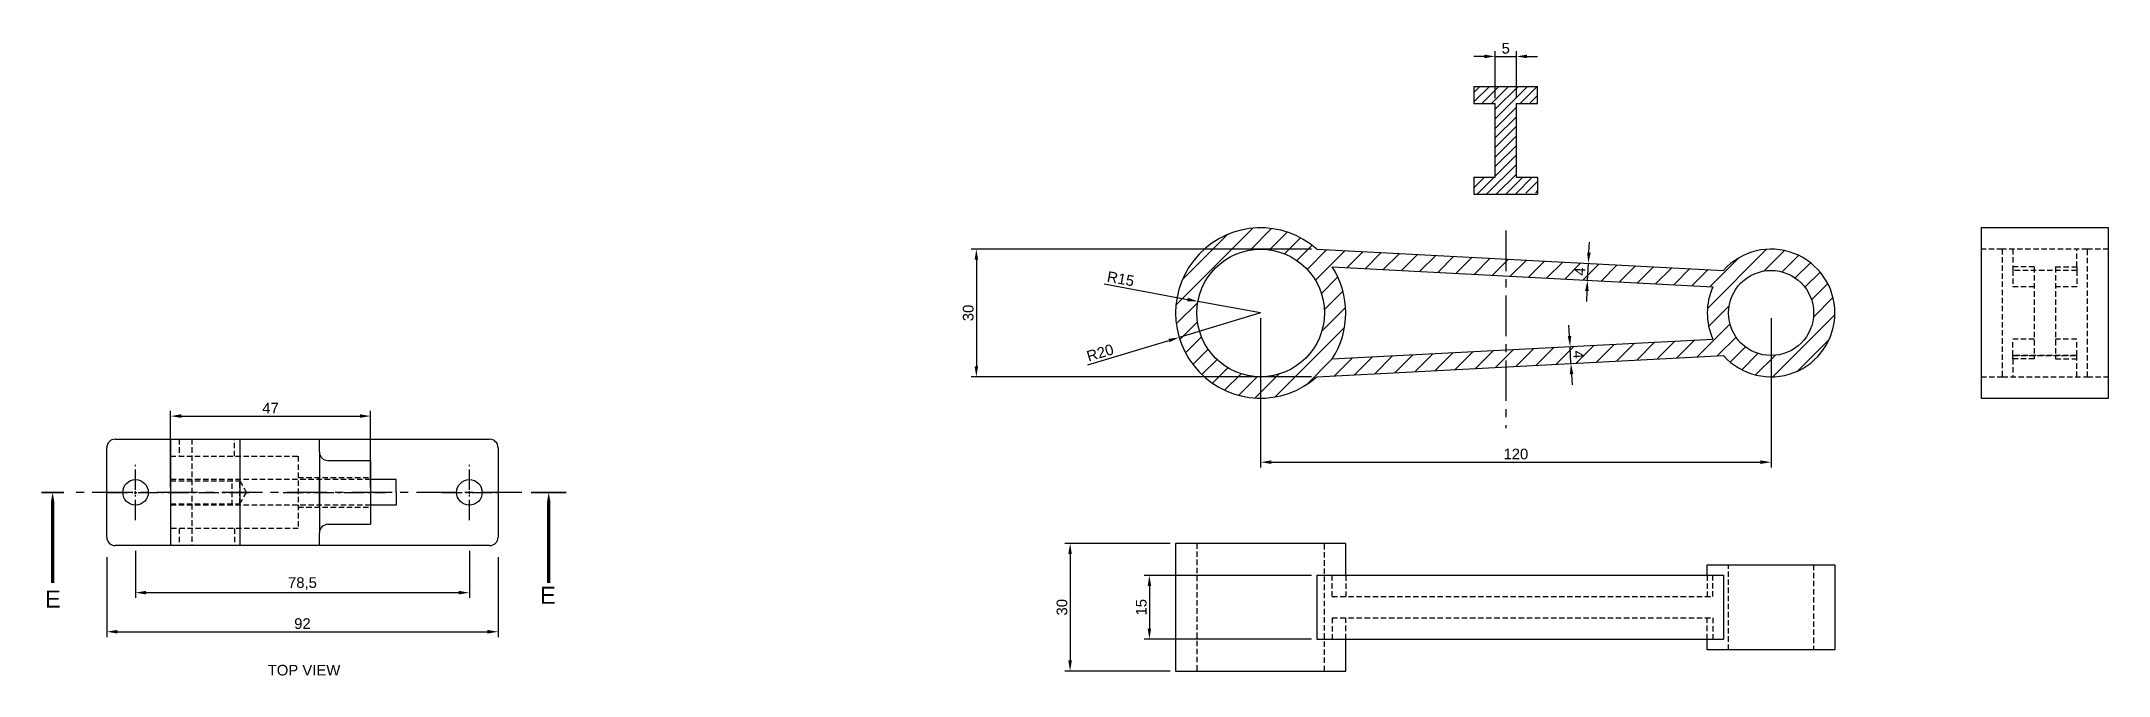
# Model space of a CAD drawing. Header units: millimetres. Extents: x 89 to 2222, y 348 to 1477.
# Drawn here: x 390.4 to 876.4, y 1078.2 to 1227.2 of the extents above; entities that cross this region are included whole.
import ezdxf

# ---------------------------------------------------------------- set-up
doc = ezdxf.new("R2010")
doc.units = ezdxf.units.MM
doc.header["$PDMODE"] = 32
doc.header["$PDSIZE"] = 1
for name, pattern in [('CENTER', [50.8, 31.75, -6.35, 6.35, -6.35]), ('CENTER2', [28.575, 19.05, -3.175, 3.175, -3.175]), ('HIDDEN', [9.525, 6.35, -3.175])]:
    doc.linetypes.add(name, pattern=pattern)
doc.styles.get("Standard").update_dxf_attribs({"font": 'arial.ttf'})
doc.dimstyles.new('ISO-25', dxfattribs={"dimtxt": 2.5, "dimasz": 2.5, "dimexe": 1.25, "dimexo": 1.25, "dimtad": 1, "dimtxsty": 'Standard', "dimcen": 2.5, "dimclrd": 3, "dimclre": 3, "dimclrt": 3, "dimadec": 0, "dimazin": 0, "dimtfac": 1, "dimtmove": 0, "dimatfit": 3, "dimfxl": 1, "dimarcsym": 0})

msp = doc.modelspace()

# ---------------------------------------------------------------- texts
for s, width, insert, char_height, attachment_point in [('{\\C6;E}', 5.39243, (511.361, 1099.095), 4, 3), ('{\\C6;E}', 5.39243, (394.99, 1098.2), 4, 3), ('{\\C3;TOP VIEW}', 19.99625, (443.622, 1080.743), 2.5, 1)]:
    msp.add_mtext_dynamic_manual_height_columns(s, width=width, gutter_width=12.5, heights=[0], dxfattribs=dict(insert=insert, char_height=char_height, attachment_point=attachment_point))

# ---------------------------------------------------------------- blocks, each defined once
blk = doc.blocks.new('*U141')
at = {"color": 0, "linetype": 'CENTER2', "ltscale": 0.25, "transparency": 16777216}
for p, q in [((0, 0.6), (0, 6.5)), ((-6.5, 0), (-0.6, 0)), ((0.6, 0), (6.5, 0)), ((0, -6.5), (0, -0.6))]:
    blk.add_line(p, q, dxfattribs=at)
at = {"color": 0, "linetype": 'Continuous', "ltscale": 0.25, "transparency": 16777216}
for p, q in [((-0.3, 0), (0.3, 0)), ((0, -0.3), (0, 0.3))]:
    blk.add_line(p, q, dxfattribs=at)
blk = doc.blocks.new('*U142')
at = {"color": 0, "linetype": 'CENTER2', "ltscale": 0.25, "transparency": 16777216}
for p, q in [((0, 0.6), (0, 6.5)), ((-6.5, 0), (-0.6, 0)), ((0.6, 0), (6.5, 0)), ((0, -6.5), (0, -0.6))]:
    blk.add_line(p, q, dxfattribs=at)
at = {"color": 0, "linetype": 'Continuous', "ltscale": 0.25, "transparency": 16777216}
for p, q in [((-0.3, 0), (0.3, 0)), ((0, -0.3), (0, 0.3))]:
    blk.add_line(p, q, dxfattribs=at)
blk = doc.blocks.new('*U143')
at = {"color": 0, "linetype": 'CENTER2', "ltscale": 0.25, "transparency": 16777216}
blk.add_line((-12, 0), (12, 0), dxfattribs=at)
blk = doc.blocks.new('*D144')
at = {"color": 3, "lineweight": -2, "transparency": 16777216}
for p, q in [((405.79, 1106.02), (405.79, 1087.27)), ((497.79, 1106.02), (497.79, 1087.27)), ((408.29, 1088.52), (495.29, 1088.52))]:
    blk.add_line(p, q, dxfattribs=at)
at = {"color": 3, "transparency": 16777216}
for points in [[(408.29, 1088.94), (408.29, 1088.1), (405.79, 1088.52)], [(495.29, 1088.94), (495.29, 1088.1), (497.79, 1088.52)]]:
    blk.add_solid(points, dxfattribs=at)
at = {"layer": 'Defpoints', "color": 0, "transparency": 16777216}
for p in [(405.79, 1107.27), (497.79, 1107.27), (497.79, 1088.52)]:
    blk.add_point(p, dxfattribs=at)
at = {"color": 3, "transparency": 16777216, "insert": (451.79, 1090.42), "char_height": 2.5, "attachment_point": 5}
blk.add_mtext('92', dxfattribs=at)
blk = doc.blocks.new('*D145')
at = {"color": 3, "lineweight": -2, "transparency": 16777216}
for p, q in [((412.54, 1107.5), (412.54, 1096.45)), ((491.04, 1107.5), (491.04, 1096.45)), ((415.04, 1097.7), (488.54, 1097.7))]:
    blk.add_line(p, q, dxfattribs=at)
at = {"color": 3, "transparency": 16777216}
for points in [[(415.04, 1098.12), (415.04, 1097.28), (412.54, 1097.7)], [(488.54, 1098.12), (488.54, 1097.28), (491.04, 1097.7)]]:
    blk.add_solid(points, dxfattribs=at)
at = {"layer": 'Defpoints', "color": 0, "transparency": 16777216}
for p in [(412.54, 1108.75), (491.04, 1108.75), (491.04, 1097.7)]:
    blk.add_point(p, dxfattribs=at)
at = {"color": 3, "transparency": 16777216, "insert": (451.79, 1099.83), "char_height": 2.5, "attachment_point": 5}
blk.add_mtext('78,5', dxfattribs=at)
blk = doc.blocks.new('*D146')
at = {"color": 3, "lineweight": -2, "transparency": 16777216}
for p, q in [((420.79, 1122.5), (420.79, 1140.43)), ((423.29, 1139.18), (465.29, 1139.18)), ((467.79, 1122.5), (467.79, 1140.43))]:
    blk.add_line(p, q, dxfattribs=at)
at = {"color": 3, "transparency": 16777216}
for points in [[(423.29, 1139.6), (423.29, 1138.77), (420.79, 1139.18)], [(465.29, 1139.6), (465.29, 1138.77), (467.79, 1139.18)]]:
    blk.add_solid(points, dxfattribs=at)
at = {"layer": 'Defpoints', "color": 0, "transparency": 16777216}
for p in [(467.79, 1139.18), (420.79, 1121.25), (467.79, 1121.25)]:
    blk.add_point(p, dxfattribs=at)
at = {"color": 3, "transparency": 16777216, "insert": (444.29, 1141.06), "char_height": 2.5, "attachment_point": 5}
blk.add_mtext('47', dxfattribs=at)
blk = doc.blocks.new('*D147')
at = {"color": 3, "lineweight": -2, "transparency": 16777216}
for p, q in [((677.05, 1162.16), (677.05, 1127.11)), ((797.05, 1162.16), (797.05, 1127.11)), ((679.55, 1128.36), (794.55, 1128.36))]:
    blk.add_line(p, q, dxfattribs=at)
at = {"color": 3, "transparency": 16777216}
for points in [[(679.55, 1128.78), (679.55, 1127.94), (677.05, 1128.36)], [(794.55, 1128.78), (794.55, 1127.94), (797.05, 1128.36)]]:
    blk.add_solid(points, dxfattribs=at)
at = {"layer": 'Defpoints', "color": 0, "transparency": 16777216}
for p in [(677.05, 1163.41), (797.05, 1163.41), (797.05, 1128.36)]:
    blk.add_point(p, dxfattribs=at)
at = {"color": 3, "transparency": 16777216, "insert": (737.05, 1130.26), "char_height": 2.5, "attachment_point": 5}
blk.add_mtext('120', dxfattribs=at)
blk = doc.blocks.new('*D148')
at = {"color": 3, "lineweight": -2, "transparency": 16777216}
for p, q in [((677.05, 1163.41), (657.89, 1157.65)), ((636.41, 1151.2), (655.5, 1156.94))]:
    blk.add_line(p, q, dxfattribs=at)
at = {"color": 3, "transparency": 16777216}
blk.add_solid([(655.38, 1157.33), (655.62, 1156.54), (657.89, 1157.65)], dxfattribs=at)
at = {"layer": 'Defpoints', "color": 0, "transparency": 16777216}
for p in [(677.05, 1163.41), (657.89, 1157.65)]:
    blk.add_point(p, dxfattribs=at)
at = {"color": 3, "transparency": 16777216, "insert": (639.32, 1154.06), "char_height": 2.5, "attachment_point": 5, "rotation": 16.7167}
blk.add_mtext('R20', dxfattribs=at)
blk = doc.blocks.new('*D149')
at = {"color": 3, "lineweight": -2, "transparency": 16777216}
for p, q in [((640.25, 1170.22), (659.84, 1166.59)), ((677.05, 1163.41), (662.3, 1166.14))]:
    blk.add_line(p, q, dxfattribs=at)
at = {"color": 3, "transparency": 16777216}
blk.add_solid([(659.92, 1167), (659.76, 1166.18), (662.3, 1166.14)], dxfattribs=at)
at = {"layer": 'Defpoints', "color": 0, "transparency": 16777216}
for p in [(662.3, 1166.14), (677.05, 1163.41)]:
    blk.add_point(p, dxfattribs=at)
at = {"color": 3, "transparency": 16777216, "insert": (644.15, 1171.43), "char_height": 2.5, "attachment_point": 5, "rotation": 349.5111}
blk.add_mtext('R15', dxfattribs=at)
blk = doc.blocks.new('*D150')
at = {"color": 3, "lineweight": -2, "transparency": 16777216}
for p, q in [((655.8, 1109.27), (631, 1109.27)), ((632.25, 1106.77), (632.25, 1081.77)), ((655.8, 1079.27), (631, 1079.27))]:
    blk.add_line(p, q, dxfattribs=at)
at = {"color": 3, "transparency": 16777216}
for points in [[(631.84, 1106.77), (632.67, 1106.77), (632.25, 1109.27)], [(631.84, 1081.77), (632.67, 1081.77), (632.25, 1079.27)]]:
    blk.add_solid(points, dxfattribs=at)
at = {"layer": 'Defpoints', "color": 0, "transparency": 16777216}
for p in [(657.05, 1109.27), (632.25, 1079.27), (657.05, 1079.27)]:
    blk.add_point(p, dxfattribs=at)
at = {"color": 3, "transparency": 16777216, "insert": (630.35, 1094.27), "char_height": 2.5, "attachment_point": 5, "rotation": 90}
blk.add_mtext('30', dxfattribs=at)
blk = doc.blocks.new('*D151')
at = {"color": 3, "lineweight": -2, "transparency": 16777216}
for p, q in [((689.03, 1101.77), (649.65, 1101.77)), ((650.9, 1099.27), (650.9, 1089.27)), ((689.03, 1086.77), (649.65, 1086.77))]:
    blk.add_line(p, q, dxfattribs=at)
at = {"color": 3, "transparency": 16777216}
for points in [[(650.48, 1099.27), (651.32, 1099.27), (650.9, 1101.77)], [(650.48, 1089.27), (651.32, 1089.27), (650.9, 1086.77)]]:
    blk.add_solid(points, dxfattribs=at)
at = {"layer": 'Defpoints', "color": 0, "transparency": 16777216}
for p in [(690.28, 1101.77), (650.9, 1086.77), (690.28, 1086.77)]:
    blk.add_point(p, dxfattribs=at)
at = {"color": 3, "transparency": 16777216, "insert": (649, 1094.27), "char_height": 2.5, "attachment_point": 5, "rotation": 90}
blk.add_mtext('15', dxfattribs=at)
blk = doc.blocks.new('*D152')
at = {"color": 3, "lineweight": -2, "transparency": 16777216}
for p, q in [((689.03, 1178.41), (608.97, 1178.41)), ((610.22, 1175.91), (610.22, 1150.91)), ((689.03, 1148.41), (608.97, 1148.41))]:
    blk.add_line(p, q, dxfattribs=at)
at = {"color": 3, "transparency": 16777216}
for points in [[(609.8, 1175.91), (610.63, 1175.91), (610.22, 1178.41)], [(609.8, 1150.91), (610.63, 1150.91), (610.22, 1148.41)]]:
    blk.add_solid(points, dxfattribs=at)
at = {"layer": 'Defpoints', "color": 0, "transparency": 16777216}
for p in [(690.28, 1178.41), (610.22, 1148.41), (690.28, 1148.41)]:
    blk.add_point(p, dxfattribs=at)
at = {"color": 3, "transparency": 16777216, "insert": (608.31, 1163.41), "char_height": 2.5, "attachment_point": 5, "rotation": 90}
blk.add_mtext('30', dxfattribs=at)
blk = doc.blocks.new('*D153')
at = {"color": 3, "lineweight": -2, "transparency": 16777216}
for p, q in [((732.17, 1213.9), (732.17, 1224.93)), ((737.17, 1213.9), (737.17, 1224.93)), ((729.67, 1223.68), (727.17, 1223.68)), ((732.17, 1223.68), (737.17, 1223.68)), ((739.67, 1223.68), (742.17, 1223.68))]:
    blk.add_line(p, q, dxfattribs=at)
at = {"color": 3, "transparency": 16777216}
for points in [[(729.67, 1224.1), (729.67, 1223.27), (732.17, 1223.68)], [(739.67, 1224.1), (739.67, 1223.27), (737.17, 1223.68)]]:
    blk.add_solid(points, dxfattribs=at)
at = {"layer": 'Defpoints', "color": 0, "transparency": 16777216}
for p in [(737.17, 1223.68), (732.17, 1212.65), (737.17, 1212.65)]:
    blk.add_point(p, dxfattribs=at)
at = {"color": 3, "transparency": 16777216, "insert": (734.67, 1225.58), "char_height": 2.5, "attachment_point": 5}
blk.add_mtext('5', dxfattribs=at)
blk = doc.blocks.new('*D154')
at = {"color": 3, "lineweight": -2, "transparency": 16777216}
for p, q in [((754.22, 1177.57), (754.35, 1180.06)), ((753.88, 1171.07), (754.09, 1175.07)), ((753.75, 1168.58), (753.62, 1166.08))]:
    blk.add_line(p, q, dxfattribs=at)
at = {"color": 3, "transparency": 16777216}
for points in [[(753.8, 1177.59), (754.63, 1177.54), (754.09, 1175.07)], [(753.33, 1168.6), (754.16, 1168.56), (753.88, 1171.07)]]:
    blk.add_solid(points, dxfattribs=at)
at = {"layer": 'Defpoints', "color": 0, "transparency": 16777216}
for p in [(754.09, 1175.07), (754.09, 1175.07), (753.88, 1171.07)]:
    blk.add_point(p, dxfattribs=at)
at = {"color": 3, "transparency": 16777216, "insert": (752.11, 1173.17), "char_height": 2.5, "attachment_point": 5, "rotation": 87.0058}
blk.add_mtext('4', dxfattribs=at)
blk = doc.blocks.new('*D155')
at = {"color": 3, "lineweight": -2, "transparency": 16777216}
for p, q in [((749.66, 1158.02), (749.53, 1160.52)), ((750, 1151.53), (749.79, 1155.53)), ((750.13, 1149.03), (750.26, 1146.54))]:
    blk.add_line(p, q, dxfattribs=at)
at = {"color": 3, "transparency": 16777216}
for points in [[(750.08, 1158.04), (749.25, 1158), (749.79, 1155.53)], [(750.55, 1149.06), (749.72, 1149.01), (750, 1151.53)]]:
    blk.add_solid(points, dxfattribs=at)
at = {"layer": 'Defpoints', "color": 0, "transparency": 16777216}
for p in [(749.79, 1155.53), (749.79, 1155.53), (750, 1151.53)]:
    blk.add_point(p, dxfattribs=at)
at = {"color": 3, "transparency": 16777216, "insert": (751.77, 1153.63), "char_height": 2.5, "attachment_point": 5, "rotation": 272.9942}
blk.add_mtext('4', dxfattribs=at)

# ---------------------------------------------------------------- dimensions: what is measured, and where the dimension line sits
for base, p1, p2, picture, middle in [((737.168, 1223.683), (732.168, 1212.649), (737.168, 1212.649), '*D153', (734.668, 1225.579)), ((797.047, 1128.361), (677.047, 1163.407), (797.047, 1163.407), '*D147', (737.047, 1130.263)), ((467.793, 1139.183), (420.793, 1121.253), (467.793, 1121.253), '*D146', (444.293, 1141.058))]:
    dim = msp.add_linear_dim(base=base, p1=p1, p2=p2, dimstyle='ISO-25')
    dim.commit()
    dim.dimension.update_dxf_attribs({"geometry": picture, "text_midpoint": middle})
for base, p1, p2, angle, picture, middle in [((610.217, 1148.407), (690.276, 1178.407), (690.276, 1148.407), 90, '*D152', (608.315, 1163.407)), ((754.086, 1175.07), (753.877, 1171.075), (754.086, 1175.07), 87.0058, '*D154', (752.109, 1173.17)), ((749.793, 1155.526), (750.002, 1151.531), (749.793, 1155.526), 92.9942, '*D155', (751.77, 1153.626)), ((632.254, 1079.272), (657.047, 1109.272), (657.047, 1079.272), 90, '*D150', (630.351, 1094.272)), ((650.901, 1086.772), (690.276, 1101.772), (690.276, 1086.772), 90, '*D151', (648.999, 1094.272))]:
    dim = msp.add_linear_dim(base=base, p1=p1, p2=p2, angle=angle, dimstyle='ISO-25')
    dim.commit()
    dim.dimension.update_dxf_attribs({"geometry": picture, "text_midpoint": middle})
for mpoint, picture, middle in [((662.298, 1166.138), '*D149', (643.808, 1169.561)), ((657.893, 1157.654), '*D148', (639.869, 1152.241))]:
    dim = msp.add_radius_dim(center=(677.047, 1163.407), mpoint=mpoint, dimstyle='ISO-25')
    dim.commit()
    dim.dimension.update_dxf_attribs({"geometry": picture, "text_midpoint": middle, "dimtype": 164})
for base, p1, p2, picture, middle in [((491.043, 1097.699), (412.543, 1108.753), (491.043, 1108.753), '*D145', (451.793, 1097.699)), ((497.793, 1088.52), (405.793, 1107.272), (497.793, 1107.272), '*D144', (451.793, 1088.52))]:
    dim = msp.add_linear_dim(base=base, p1=p1, p2=p2, dimstyle='ISO-25')
    dim.commit()
    dim.dimension.update_dxf_attribs({"geometry": picture, "text_midpoint": middle, "dimtype": 160})

# ---------------------------------------------------------------- hatches: boundary and pattern name
h = msp.add_hatch()
h.set_pattern_fill('ANSI31', color=4, scale=0.5)
h.set_pattern_definition([(45, (-246.8306, 667.8054), (-1.122532, 1.122532), [])])
h.paths.add_polyline_path([(734.668, 1216.654), (727.168, 1216.654), (727.168, 1213.041), (734.668, 1212.649)])
h.paths.add_polyline_path([(727.168, 1213.041), (727.168, 1212.649), (732.168, 1212.649), (732.168, 1195.303), (727.168, 1195.303), (727.168, 1194.911), (734.668, 1195.303), (734.668, 1212.649)])
h.paths.add_polyline_path([(742.168, 1216.262), (734.668, 1216.654), (734.668, 1212.649), (737.168, 1212.518), (737.168, 1212.649), (742.168, 1212.649)])
h.paths.add_polyline_path([(742.168, 1216.654), (734.668, 1216.654), (742.168, 1216.262)], flags=17)
h.paths.add_polyline_path([(737.168, 1212.518), (734.668, 1212.649), (734.668, 1195.303), (737.168, 1195.434)])
h.paths.add_polyline_path([(742.168, 1195.303), (737.168, 1195.303), (737.168, 1195.434), (734.668, 1195.303), (734.668, 1191.298), (742.168, 1191.69)])
h.paths.add_polyline_path([(734.668, 1195.303), (727.168, 1194.911), (727.168, 1191.298), (734.668, 1191.298)])
h.paths.add_polyline_path([(742.168, 1191.69), (734.668, 1191.298), (742.168, 1191.298)], flags=0)
h = msp.add_hatch()
h.set_pattern_fill('ANSI31', color=4)
h.set_pattern_definition([(45, (-563.3824, 627.2366), (-2.245064, 2.245064), [])])
h.paths.add_polyline_path([(693.877, 1174.213), (734.668, 1172.08), (734.668, 1176.085), (690.276, 1178.407, 2.2152504), (690.276, 1148.407), (734.668, 1150.729), (734.668, 1154.735), (693.877, 1152.601, 0.293413)])
h.paths.add_polyline_path([(692.047, 1163.407, -1), (662.047, 1163.407, -1)], flags=16)
h.paths.add_polyline_path([(785.867, 1173.407), (734.668, 1176.085), (734.668, 1172.08), (783.355, 1169.533, 0.2135053), (783.355, 1157.281), (734.668, 1154.735), (734.668, 1150.729), (785.867, 1153.407, 2.618034)])
h.paths.add_polyline_path([(807.047, 1163.407, -1), (787.047, 1163.407, -1)], flags=16)

# ---------------------------------------------------------------- linework, layer by layer
for p, q in [((727.168, 1216.654), (742.168, 1216.654)), ((727.168, 1216.654), (727.168, 1212.649)), ((742.168, 1212.649), (742.168, 1216.654)), ((727.168, 1212.649), (732.168, 1212.649)), ((732.168, 1195.303), (732.168, 1212.649)), ((737.168, 1195.303), (737.168, 1212.649)), ((737.168, 1212.649), (742.168, 1212.649)), ((727.168, 1195.303), (732.168, 1195.303)), ((727.168, 1195.303), (727.168, 1191.298)), ((727.168, 1191.298), (742.168, 1191.298)), ((737.168, 1195.303), (742.168, 1195.303)), ((742.168, 1195.303), (742.168, 1191.298)), ((876.407, 1183.407), (846.407, 1183.407)), ((846.407, 1183.407), (846.407, 1143.407)), ((876.407, 1143.407), (876.407, 1183.407)), ((690.276, 1178.407), (785.867, 1173.407)), ((693.877, 1174.213), (783.355, 1169.533)), ((693.877, 1152.601), (783.355, 1157.281)), ((690.276, 1148.407), (785.867, 1153.407)), ((846.407, 1143.407), (876.407, 1143.407)), ((407.793, 1133.753), (495.793, 1133.753)), ((420.793, 1133.753), (420.793, 1108.753)), ((437.041, 1133.753), (437.041, 1108.753)), ((455.793, 1130.753), (455.793, 1133.753)), ((405.793, 1110.753), (405.793, 1131.753)), ((455.793, 1130.753), (455.793, 1111.753)), ((457.793, 1128.753), (467.793, 1128.753)), ((467.793, 1128.753), (467.793, 1113.753)), ((497.793, 1131.753), (497.793, 1110.753)), ((455.793, 1117.753), (455.793, 1124.753)), ((473.793, 1124.253), (467.793, 1124.253)), ((473.793, 1121.253), (473.793, 1124.253)), ((473.793, 1118.253), (467.793, 1118.253)), ((473.793, 1121.253), (473.793, 1118.253)), ((457.793, 1113.753), (467.793, 1113.753)), ((495.793, 1108.753), (407.793, 1108.753)), ((455.793, 1108.753), (455.793, 1111.753)), ((657.047, 1109.272), (657.047, 1079.272)), ((697.047, 1109.272), (657.047, 1109.272)), ((697.047, 1101.772), (697.047, 1109.272)), ((782.047, 1104.272), (812.047, 1104.272)), ((782.047, 1101.772), (782.047, 1104.272)), ((812.047, 1104.272), (812.047, 1084.272)), ((690.276, 1101.772), (785.867, 1101.772)), ((690.276, 1101.772), (690.276, 1086.772)), ((785.867, 1101.772), (785.867, 1086.772)), ((690.276, 1086.772), (785.867, 1086.772)), ((697.047, 1079.272), (697.047, 1086.772)), ((782.047, 1084.272), (782.047, 1086.772)), ((812.047, 1084.272), (782.047, 1084.272)), ((657.047, 1079.272), (697.047, 1079.272))]:
    msp.add_line(p, q)
at = {"color": 6, "linetype": 'CENTER', "ltscale": 0.3}
for p, q in [((734.668, 1182.75), (734.668, 1136.314)), ((503.331, 1121.253), (398.254, 1121.253))]:
    msp.add_line(p, q, dxfattribs=at)
at = {"linetype": 'HIDDEN', "ltscale": 0.2}
for p, q in [((851.407, 1178.407), (846.407, 1178.407)), ((851.407, 1178.407), (851.407, 1148.407)), ((871.407, 1178.407), (851.407, 1178.407)), ((853.907, 1178.407), (853.907, 1174.213)), ((868.907, 1174.213), (868.907, 1178.407)), ((876.407, 1178.407), (871.407, 1178.407)), ((871.407, 1148.407), (871.407, 1178.407)), ((858.907, 1174.213), (853.907, 1174.213)), ((853.907, 1174.213), (853.907, 1173.407)), ((868.907, 1173.407), (853.907, 1173.407)), ((868.907, 1173.407), (853.907, 1173.407)), ((853.907, 1173.407), (853.907, 1169.533)), ((858.907, 1174.213), (858.907, 1152.601)), ((863.907, 1174.213), (863.907, 1152.601)), ((863.907, 1174.213), (868.907, 1174.213)), ((868.907, 1174.213), (868.907, 1173.407)), ((868.907, 1173.407), (868.907, 1169.533)), ((858.907, 1169.533), (853.907, 1169.533)), ((868.907, 1169.533), (863.907, 1169.533)), ((853.907, 1153.407), (853.907, 1157.281)), ((858.907, 1157.281), (853.907, 1157.281)), ((868.907, 1157.281), (863.907, 1157.281)), ((868.907, 1153.407), (868.907, 1157.281)), ((853.907, 1153.407), (868.907, 1153.407)), ((868.907, 1153.407), (853.907, 1153.407)), ((853.907, 1152.601), (853.907, 1153.407)), ((858.907, 1152.601), (853.907, 1152.601)), ((853.907, 1152.601), (853.907, 1148.407)), ((863.907, 1152.601), (868.907, 1152.601)), ((868.907, 1152.601), (868.907, 1153.407)), ((868.907, 1148.407), (868.907, 1152.601)), ((846.407, 1148.407), (851.407, 1148.407)), ((851.407, 1148.407), (871.407, 1148.407)), ((871.407, 1148.407), (876.407, 1148.407)), ((422.793, 1133.753), (422.793, 1129.753)), ((425.793, 1133.753), (425.793, 1108.753)), ((435.793, 1129.753), (435.793, 1133.753)), ((420.793, 1129.753), (450.793, 1129.753)), ((450.793, 1129.753), (450.793, 1112.753)), ((467.793, 1124.253), (420.793, 1124.253)), ((420.793, 1123.953), (437.041, 1123.953)), ((435.255, 1118.253), (435.255, 1124.253)), ((437.041, 1118.553), (437.041, 1123.953)), ((437.041, 1123.953), (438.6, 1121.253)), ((450.793, 1124.753), (467.793, 1124.753)), ((420.793, 1118.553), (437.041, 1118.553)), ((467.793, 1118.253), (420.793, 1118.253)), ((437.041, 1118.553), (438.6, 1121.253)), ((450.793, 1117.753), (467.793, 1117.753)), ((450.793, 1112.753), (420.793, 1112.753)), ((422.793, 1112.753), (422.793, 1108.753)), ((435.793, 1112.753), (435.793, 1108.753)), ((662.047, 1109.272), (662.047, 1079.272)), ((692.047, 1079.272), (692.047, 1109.272)), ((787.047, 1084.272), (787.047, 1104.272)), ((807.047, 1104.272), (807.047, 1084.272)), ((693.877, 1096.772), (693.877, 1101.772)), ((697.047, 1101.772), (697.047, 1096.772)), ((782.047, 1101.772), (782.047, 1096.772)), ((783.355, 1096.772), (783.355, 1101.772)), ((693.877, 1096.772), (783.355, 1096.772)), ((693.877, 1091.772), (783.355, 1091.772)), ((693.877, 1091.772), (693.877, 1086.772)), ((697.047, 1086.772), (697.047, 1091.772)), ((782.047, 1086.772), (782.047, 1091.772)), ((783.355, 1091.772), (783.355, 1086.772))]:
    msp.add_line(p, q, dxfattribs=at)
at = {"color": 6, "lineweight": 35}
for p, q in [((395.707, 1121.253), (390.408, 1121.253)), ((505.561, 1121.253), (513.821, 1121.253))]:
    msp.add_line(p, q, dxfattribs=at)
at = {"color": 1, "linetype": 'CENTER2', "ltscale": 0.25}
msp.add_line((420.213, 1121.253), (439.843, 1121.253), dxfattribs=at)
at = {"color": 6}
for points in [[(393.057, 1121.253, 0, 2.25, 0), (393.057, 1115.003, 0.75, 0.75, 0), (393.057, 1100.003, 0.75, 0.75, 0)], [(509.691, 1121.253, 0, 2.25, 0), (509.691, 1115.003, 0.75, 0.75, 0), (509.691, 1100.003, 0.75, 0.75, 0)]]:
    msp.add_lwpolyline(points, format="xyseb", dxfattribs=at)
for centre, radius in [((677.047, 1163.407), 15), ((797.047, 1163.407), 10), ((412.543, 1121.253), 3), ((491.043, 1121.253), 3)]:
    msp.add_circle(centre, radius)
for centre, radius, start, end in [((677.047, 1163.407), 20, 48.59038, 311.40962), ((797.047, 1163.407), 15, 221.81031, 138.18969), ((677.047, 1163.407), 20, 327.29526, 32.70474), ((797.047, 1163.407), 15, 155.896, 204.104), ((407.793, 1131.753), 2, 90, 180), ((495.793, 1131.753), 2, 0, 90), ((457.793, 1130.753), 2, 180, 270), ((457.793, 1111.753), 2, 90, 180), ((407.793, 1110.753), 2, 180, 270), ((495.793, 1110.753), 2, 270, 0)]:
    msp.add_arc(centre, radius, start, end)

# ---------------------------------------------------------------- block references
at = {"color": 1, "linetype": 'CENTER2', "ltscale": 0.25}
for name, p in [('*U141', (412.543, 1121.253)), ('*U142', (491.043, 1121.253)), ('*U143', (459.293, 1121.253))]:
    msp.add_blockref(name, p, dxfattribs=at)

msp.set_redraw_order([(e.dxf.handle, doc.entitydb.next_handle()) for e in msp.query("TEXT MTEXT ATTDEF DIMENSION ARC_DIMENSION")])  # texts and dimensions are drawn at this point

doc.saveas('drawing.dxf')
